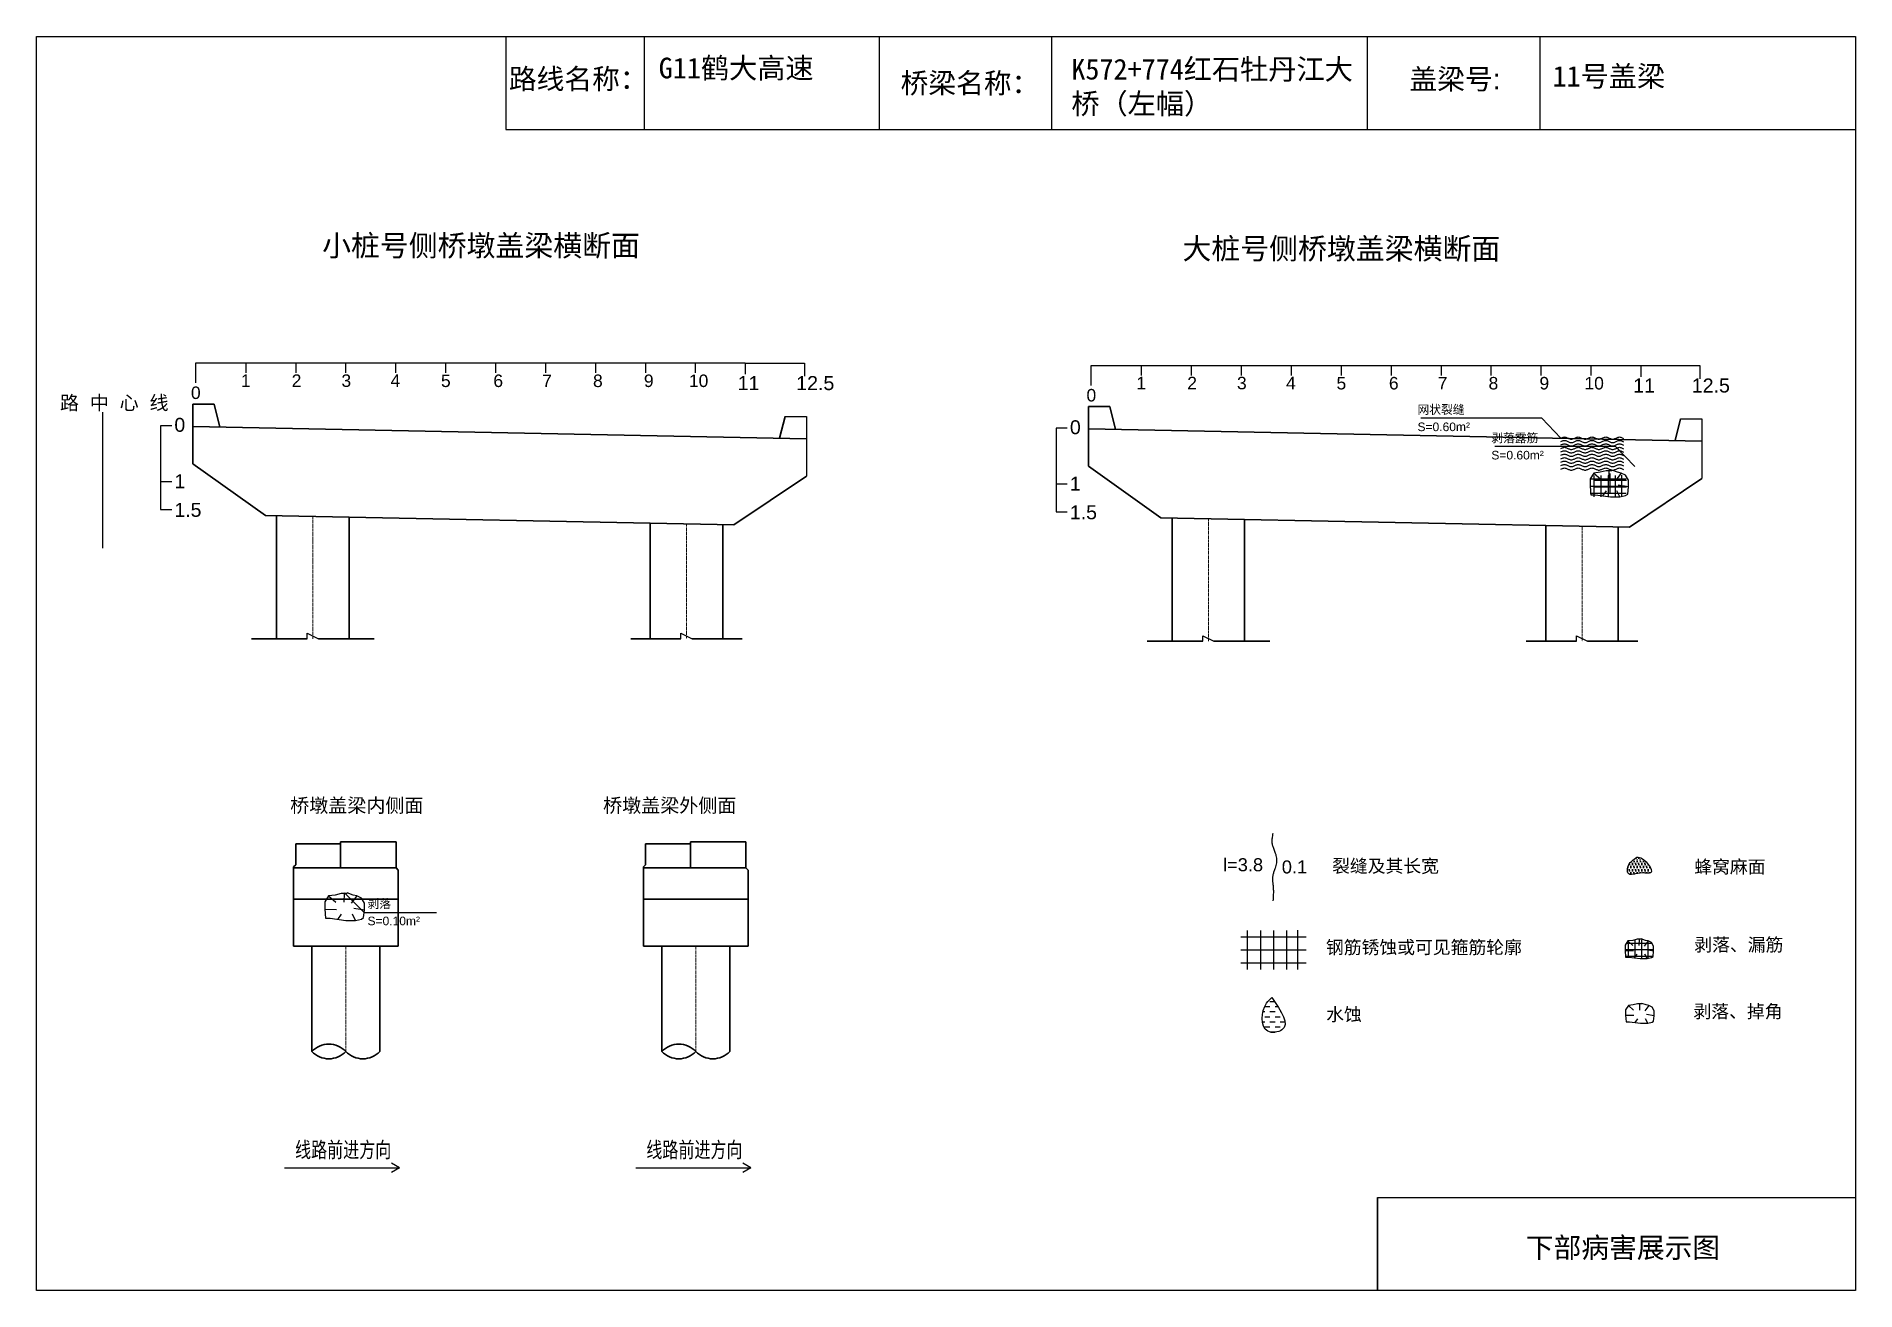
# Model space of a CAD drawing. Header units: millimetres. Extents: x 0 to 529, y -5115 to 459.
# Drawn here: x 0 to 528, y -4185 to -3821 of the extents above; entities that cross this region are included whole.
import ezdxf
from ezdxf.enums import TextEntityAlignment as Align

# ---------------------------------------------------------------- set-up
doc = ezdxf.new("R2010")
doc.units = ezdxf.units.MM
doc.linetypes.add('EBG_CENTER', pattern=[1.1, 0.8, -0.15, 0, -0.15])
doc.layers.add('Center', color=3, linetype='EBG_CENTER', lineweight=18)
doc.layers.add('中粗实线', color=4, linetype='Continuous', lineweight=35)
for name, color, linetype in [('加固措施', 7, 'Continuous'), ('图层1', 7, 'Continuous'), ('文字', 1, 'Continuous'), ('病害', 5, 'Continuous')]:
    doc.layers.add(name, color=color, linetype=linetype)
doc.styles.add('HAN', font='', dxfattribs={"width": 0.75})
doc.styles.get("Standard").update_dxf_attribs({"font": 'arial.ttf'})
doc.styles.get('HAN').set_extended_font_data('SimSun')

msp = doc.modelspace()

# ---------------------------------------------------------------- texts
for s, height, p in [('1', 3.63, (59.38, -3922.55)), ('2', 3.63, (74.14, -3922.55)), ('3', 3.63, (88.58, -3922.55)), ('4', 3.63, (102.82, -3922.55)), ('5', 3.63, (117.48, -3922.59)), ('6', 3.63, (132.7, -3922.59)), ('7', 3.63, (146.89, -3922.59)), ('8', 3.63, (161.64, -3922.59)), ('9', 3.63, (176.42, -3922.59)), ('10', 3.627, (189.49, -3922.59)), ('11', 4.071, (203.64, -3923.48)), ('12.5', 4.071, (220.65, -3923.48)), ('1', 3.63, (319.44, -3923.25)), ('2', 3.63, (334.2, -3923.25)), ('3', 3.63, (348.64, -3923.25)), ('4', 3.63, (362.88, -3923.25)), ('5', 3.63, (377.54, -3923.29)), ('6', 3.63, (392.76, -3923.29)), ('7', 3.63, (406.94, -3923.29)), ('8', 3.63, (421.7, -3923.29)), ('9', 3.63, (436.48, -3923.29)), ('10', 3.627, (449.55, -3923.29)), ('路  中  心  线', 4.049, (6.85, -3929.19)), ('0', 3.63, (44.88, -3926.07)), ('0', 3.63, (304.94, -3926.78)), ('11', 4.071, (463.7, -3924.18)), ('12.5', 4.071, (480.71, -3924.18)), ('0', 4.05, (40.07, -3935.59)), ('0', 4.05, (300.13, -3936.29)), ('1', 4.05, (40.07, -3951.97)), ('1', 4.05, (300.13, -3952.67)), ('1.5', 4.049, (40.07, -3960.29)), ('1.5', 4.049, (300.13, -3960.99))]:
    msp.add_text(s, height=height).set_placement(p)
at = {"color": 7}
for s, p in [('网状裂缝', (401.07, -3930.4)), ('S=0.60m²', (401.07, -3935.4)), ('剥落露筋', (422.51, -3938.62)), ('S=0.60m²', (422.51, -3943.62)), ('剥落', (96.16, -4073.9)), ('S=0.10m²', (96.16, -4078.9))]:
    msp.add_text(s, height=2.5, dxfattribs=at).set_placement(p)
at = {"char_height": 6, "attachment_point": 1}
for s, insert, width in [('{\\fSimSun|b0|i0|c134|p2;G11鹤大高速}', (180.72, -3826.94), 63.9701), ('{\\fSimSun|b0|i0|c134|p2;K572+774红石牡丹江大桥（左幅）}', (300.54, -3827.28), 85.4006), ('{\\fSimSun|b0|i0|c134|p2;11号盖梁}', (440.26, -3829.34), 87.6885)]:
    msp.add_mtext(s, dxfattribs=dict(at, insert=insert, width=width))
at = {"layer": '图层1'}
for s, p in [('路线名称：', (137.2, -3836.04)), ('盖梁号:', (398.73, -3836.13)), ('桥梁名称：', (250.96, -3837.28)), ('下部病害展示图', (432.51, -4175.46))]:
    msp.add_text(s, height=5.909, dxfattribs=at).set_placement(p)
at = {"layer": '图层1', "attachment_point": 1}
for s, insert, char_height in [('l=3.8', (344.59, -4059.43), 3.792), ('0.1', (361.66, -4060.06), 3.792), ('裂缝及其长宽', (376.26, -4059.79), 3.792), ('蜂窝麻面', (481.44, -4060.02), 3.792), ('钢筋锈蚀或可见箍筋轮廓', (374.48, -4083.39), 3.7921), ('剥落、漏筋', (481.44, -4082.64), 3.792), ('水蚀', (374.55, -4102.88), 3.792), ('剥落、掉角', (481.21, -4102.01), 3.792)]:
    msp.add_mtext(s, dxfattribs=dict(at, insert=insert, char_height=char_height))
at = {"layer": '文字', "color": 0}
for s, height, p in [('小桩号侧桥墩盖梁横断面', 6.1502, (82.97, -3884.59)), ('大桩号侧桥墩盖梁横断面', 6.1502, (332.81, -3885.47)), ('桥墩盖梁内侧面', 4.054, (73.7, -4046.12)), ('桥墩盖梁外侧面', 4.054, (164.57, -4046.12))]:
    msp.add_text(s, height=height, dxfattribs=at).set_placement(p)

# ---------------------------------------------------------------- blocks, each defined once
blk = doc.blocks.new('88888')
for p, q in [((1245.415, -3599.279), (1245.261, -3599.19)), ((1243.215, -3599.279), (1245.415, -3599.279)), ((1245.415, -3599.279), (1245.261, -3599.367))]:
    blk.add_line(p, q)
at = {"layer": '文字', "color": 0, "style": 'HAN', "width": 0.75}
blk.add_text('线路前进方向', height=0.3, dxfattribs=at).set_placement((1244.335, -3599.082), align=Align.CENTER)
blk = doc.blocks.new('adfsd')
at = {"lineweight": -2, "ltscale": 0.5}
for p, q in [((1140.897, -3083.694), (1140.936, -3083.729)), ((1140.983, -3083.682), (1140.981, -3083.729)), ((1141.053, -3083.694), (1141.022, -3083.735)), ((1140.876, -3083.768), (1140.94, -3083.769)), ((1140.948, -3083.824), (1140.969, -3083.796)), ((1141.045, -3083.83), (1141.028, -3083.796)), ((1141.094, -3083.772), (1141.036, -3083.763))]:
    blk.add_line(p, q, dxfattribs=at)
blk.add_lwpolyline([(1141, -3083.682), (1140.967, -3083.682), (1140.934, -3083.69), (1140.897, -3083.694), (1140.876, -3083.727), (1140.876, -3083.768), (1140.88, -3083.818), (1140.905, -3083.818), (1140.991, -3083.83), (1141.045, -3083.83), (1141.078, -3083.822), (1141.09, -3083.814), (1141.094, -3083.772), (1141.094, -3083.735), (1141.078, -3083.707), (1141.053, -3083.694), (1141.033, -3083.69), (1141, -3083.678)], dxfattribs=at)

# ---------------------------------------------------------------- hatches: boundary and pattern name
at = {"layer": '加固措施', "lineweight": -2}
h = msp.add_hatch(dxfattribs=at)
h.set_pattern_fill('DOTS', scale=0.758413)
h.set_pattern_definition([(0, (-3123.6565, -172.2986), (0.45655767, 0.91311534), [0, -0.91311534])])
edge = h.paths.add_edge_path()
edge.add_spline(control_points=[(464.79, -4059.11), (463.66, -4059.88), (462.06, -4060.98), (461.88, -4065.06), (465.67, -4063.19), (470.82, -4064.65), (466.98, -4059.01), (464.92, -4059.1), (464.79, -4059.11)], knot_values=[0, 0, 0, 0, 5.205471, 7.397577, 12.944796, 16.169923, 23.88441, 24.400432, 24.400432, 24.400432, 24.400432], degree=3, periodic=0)
h = msp.add_hatch(dxfattribs=at)
h.set_pattern_fill('DASH', color=256, scale=0.682572)
h.set_pattern_definition([(0, (-2570.7012, -130.7287), (1.47924685, 1.47924685), [1.47924685, -1.47924685])])
edge = h.paths.add_edge_path()
edge.add_spline(control_points=[(358.78, -4099.9), (358.24, -4100.38), (355.71, -4102.62), (355.03, -4110.77), (365.19, -4109.33), (361.44, -4103.8), (358.78, -4099.9)], knot_values=[0, 0, 0, 0, 3.237042, 15.187225, 21.182779, 35.601669, 35.601669, 35.601669, 35.601669], degree=3, periodic=0)
at = {"layer": '病害', "lineweight": -2}
h = msp.add_hatch(dxfattribs=at)
h.set_pattern_fill('DOTS', color=4, scale=0.758413, style=0)
h.set_pattern_definition([(0, (-5510.1385, -512.4721), (0.45655767, 0.91311534), [0, -0.91311534])])
edge = h.paths.add_edge_path()
edge.add_spline(control_points=[(464.79, -4059.11), (463.66, -4059.88), (462.06, -4060.98), (461.88, -4065.06), (465.67, -4063.19), (470.82, -4064.65), (466.98, -4059.01), (464.92, -4059.1), (464.79, -4059.11)], knot_values=[0, 0, 0, 0, 1.041094, 1.479515, 2.588959, 3.233985, 4.776882, 4.880086, 4.880086, 4.880086, 4.880086], degree=3, periodic=0)

# ---------------------------------------------------------------- linework, layer by layer
at = {"color": 0}
for p, q in [((0, -3820.76), (528.29, -3820.76)), ((0, -4185), (0, -3820.76)), ((136.28, -3820.76), (136.28, -3847.84)), ((244.69, -3820.76), (244.69, -3847.84)), ((386.49, -3820.76), (386.49, -3847.84)), ((436.57, -3820.82), (436.57, -3847.9)), ((528.29, -3820.76), (528.29, -4185)), ((136.28, -3847.84), (528.29, -3847.84)), ((46.28, -3921.4), (46.28, -3915.6)), ((46.28, -3915.6), (60.79, -3915.6)), ((60.79, -3915.6), (60.79, -3918.5)), ((60.79, -3915.6), (75.3, -3915.6)), ((75.3, -3915.6), (89.8, -3915.6)), ((75.3, -3915.6), (75.3, -3918.5)), ((89.8, -3915.6), (104.31, -3915.6)), ((89.8, -3915.6), (89.8, -3918.5)), ((104.31, -3915.6), (118.82, -3915.6)), ((104.31, -3915.6), (104.31, -3918.5)), ((118.82, -3915.6), (133.32, -3915.6)), ((118.82, -3915.6), (118.82, -3918.5)), ((133.32, -3915.6), (147.83, -3915.6)), ((133.32, -3915.6), (133.32, -3918.5)), ((147.83, -3915.6), (162.34, -3915.6)), ((147.83, -3915.6), (147.83, -3918.5)), ((162.34, -3915.6), (176.84, -3915.6)), ((162.34, -3915.6), (162.34, -3918.5)), ((162.34, -3915.6), (173.94, -3915.6)), ((176.84, -3915.6), (191.35, -3915.6)), ((176.84, -3915.6), (176.84, -3918.5)), ((176.84, -3915.6), (179.74, -3915.6)), ((191.35, -3915.6), (205.85, -3915.6)), ((191.35, -3915.6), (191.35, -3918.5)), ((205.87, -3915.64), (205.87, -3918.89)), ((306.34, -3922.11), (306.34, -3916.3)), ((306.34, -3916.3), (320.85, -3916.3)), ((320.85, -3916.3), (320.85, -3919.2)), ((320.85, -3916.3), (335.36, -3916.3)), ((335.36, -3916.3), (349.86, -3916.3)), ((335.36, -3916.3), (335.36, -3919.2)), ((349.86, -3916.3), (364.37, -3916.3)), ((349.86, -3916.3), (349.86, -3919.2)), ((364.37, -3916.3), (378.88, -3916.3)), ((364.37, -3916.3), (364.37, -3919.2)), ((378.88, -3916.3), (393.38, -3916.3)), ((378.88, -3916.3), (378.88, -3919.2)), ((393.38, -3916.3), (407.89, -3916.3)), ((393.38, -3916.3), (393.38, -3919.2)), ((407.89, -3916.3), (422.39, -3916.3)), ((407.89, -3916.3), (407.89, -3919.2)), ((422.39, -3916.3), (436.9, -3916.3)), ((422.39, -3916.3), (422.39, -3919.2)), ((422.39, -3916.3), (434, -3916.3)), ((436.9, -3916.3), (451.41, -3916.3)), ((436.9, -3916.3), (436.9, -3919.2)), ((436.9, -3916.3), (439.8, -3916.3)), ((451.41, -3916.3), (465.91, -3916.3)), ((451.41, -3916.3), (451.41, -3919.2)), ((465.93, -3916.34), (465.93, -3919.59)), ((39.3, -3933.85), (36.06, -3933.85)), ((36.06, -3933.85), (36.06, -3958.15)), ((299.36, -3934.55), (296.12, -3934.55)), ((296.12, -3934.55), (296.12, -3958.85)), ((36.06, -3950.05), (39.3, -3950.05)), ((296.12, -3950.75), (299.36, -3950.75)), ((36.06, -3958.15), (39.3, -3958.15)), ((296.12, -3958.85), (299.36, -3958.85)), ((78.66, -3995.72), (78.66, -3994.1)), ((187.17, -3995.72), (187.17, -3994.1)), ((338.72, -3996.43), (338.72, -3994.81)), ((447.23, -3996.43), (447.23, -3994.81)), ((389.48, -4185), (389.48, -4157.92)), ((389.48, -4157.92), (528.29, -4157.92)), ((528.29, -4185), (0, -4185))]:
    msp.add_line(p, q, dxfattribs=at)
for p, q in [((205.87, -3915.64), (223.01, -3915.64)), ((223.01, -3915.64), (223.01, -3919.46)), ((465.93, -3916.34), (483.07, -3916.34)), ((483.07, -3916.34), (483.07, -3920.17)), ((217.41, -3931.13), (223.61, -3931.13)), ((223.61, -3931.13), (223.61, -3937.6)), ((477.47, -3931.83), (483.67, -3931.83)), ((483.67, -3931.83), (483.67, -3938.31)), ((223.61, -3937.6), (223.61, -3948.45)), ((483.67, -3938.31), (483.67, -3949.16)), ((78.66, -3994.1), (81.9, -3995.72)), ((187.17, -3994.1), (190.41, -3995.72)), ((338.72, -3994.81), (341.96, -3996.43)), ((447.23, -3994.81), (450.47, -3996.43))]:
    msp.add_line(p, q)
at = {"color": 1}
for p, q in [((19.16, -3929.85), (19.16, -3969.35)), ((451.2, -3949.28), (461.64, -3949.28)), ((451.2, -3949.28), (461.64, -3949.28)), ((451.2, -3951.37), (461.64, -3951.37)), ((451.2, -3951.37), (461.64, -3951.37)), ((452.2, -3949.65), (461.8, -3949.65)), ((452.2, -3951.58), (461.8, -3951.58)), ((452.24, -3948.24), (452.24, -3954.5)), ((452.24, -3948.24), (452.24, -3954.5)), ((454.33, -3948.24), (454.33, -3954.5)), ((454.33, -3948.24), (454.33, -3954.5)), ((456.42, -3948.24), (456.42, -3954.5)), ((456.42, -3948.24), (456.42, -3954.5)), ((457, -3953.5), (457, -3947.73)), ((458.51, -3948.24), (458.51, -3954.5)), ((458.51, -3948.24), (458.51, -3954.5)), ((460.29, -3948.22), (460.29, -3954.49)), ((460.29, -3948.22), (460.29, -3954.49)), ((451.2, -3953.46), (461.64, -3953.46)), ((451.2, -3953.46), (461.64, -3953.46)), ((349.74, -4082.26), (368.7, -4082.26)), ((351.64, -4080.37), (351.64, -4091.74)), ((355.43, -4080.37), (355.43, -4091.74)), ((359.22, -4080.37), (359.22, -4091.74)), ((363.01, -4080.37), (363.01, -4091.74)), ((366.26, -4080.34), (366.26, -4091.72)), ((462.28, -4083.43), (462.28, -4088.12)), ((464.18, -4083.13), (464.18, -4088.37)), ((466.07, -4083.13), (466.07, -4088.59)), ((467.97, -4083.43), (467.97, -4088.54)), ((349.74, -4086.06), (368.7, -4086.06)), ((461.36, -4085.97), (469.63, -4085.97)), ((461.5, -4087.87), (469.48, -4087.87)), ((461.75, -4084.08), (469.1, -4084.08)), ((349.74, -4089.85), (368.7, -4089.85))]:
    msp.add_line(p, q, dxfattribs=at)
at = {"color": 7}
for p, q in [((451.2, -3951.35), (454.48, -3951.4)), ((452.25, -3947.57), (454.28, -3949.33)), ((456.67, -3946.94), (456.56, -3949.33)), ((460.25, -3947.57), (458.64, -3949.64)), ((462.35, -3951.56), (459.37, -3951.09)), ((454.88, -3954.19), (455.94, -3952.75)), ((459.82, -3954.5), (458.95, -3952.75)), ((84.83, -4070.36), (86.92, -4072.17)), ((89.39, -4069.71), (89.28, -4072.17)), ((93.08, -4070.36), (91.43, -4072.49)), ((83.75, -4074.26), (87.14, -4074.31)), ((87.55, -4077.19), (88.64, -4075.71)), ((92.65, -4077.51), (91.75, -4075.71)), ((95.25, -4074.48), (92.18, -4073.99))]:
    msp.add_line(p, q, dxfattribs=at)
at = {"color": 0}
msp.add_lwpolyline([(0, -3820.76), (528.29, -3820.76), (528.29, -4185), (0, -4185)], dxfattribs=at)
at = {"color": 7}
for points in [[(442.73, -3937.4), (437.17, -3931.65), (402.07, -3931.65)], [(464.16, -3945.63), (458.61, -3939.87), (423.51, -3939.87)], [(442.73, -3937.4), (442.93, -3937.31), (443.13, -3937.23), (443.33, -3937.16), (443.53, -3937.12), (443.73, -3937.1), (443.93, -3937.12), (444.13, -3937.16), (444.33, -3937.23), (444.53, -3937.31), (444.73, -3937.4), (444.93, -3937.5), (445.13, -3937.58), (445.33, -3937.65), (445.53, -3937.69), (445.73, -3937.7), (445.93, -3937.69), (446.13, -3937.65), (446.33, -3937.58), (446.53, -3937.5), (446.73, -3937.4), (446.93, -3937.31), (447.13, -3937.23), (447.33, -3937.16), (447.53, -3937.12), (447.73, -3937.1), (447.93, -3937.12), (448.13, -3937.16), (448.33, -3937.23), (448.53, -3937.31), (448.73, -3937.4), (448.93, -3937.5), (449.13, -3937.58), (449.33, -3937.65), (449.53, -3937.69), (449.73, -3937.7), (449.93, -3937.69), (450.13, -3937.65), (450.33, -3937.58), (450.53, -3937.5), (450.73, -3937.4), (450.93, -3937.31), (451.13, -3937.23), (451.33, -3937.16), (451.53, -3937.12), (451.73, -3937.1), (451.93, -3937.12), (452.13, -3937.16), (452.33, -3937.23), (452.53, -3937.31), (452.73, -3937.4), (452.93, -3937.5), (453.13, -3937.58), (453.33, -3937.65), (453.53, -3937.69), (453.73, -3937.7), (453.93, -3937.69), (454.13, -3937.65), (454.33, -3937.58), (454.53, -3937.5), (454.73, -3937.4), (454.93, -3937.31), (455.13, -3937.23), (455.33, -3937.16), (455.53, -3937.12), (455.73, -3937.1), (455.93, -3937.12), (456.13, -3937.16), (456.33, -3937.23), (456.53, -3937.31), (456.73, -3937.4), (456.93, -3937.5), (457.13, -3937.58), (457.33, -3937.65), (457.53, -3937.69), (457.73, -3937.7), (457.93, -3937.69), (458.13, -3937.65), (458.33, -3937.58), (458.53, -3937.5), (458.73, -3937.4), (458.93, -3937.31), (459.13, -3937.23), (459.33, -3937.16), (459.53, -3937.12), (459.73, -3937.1), (459.93, -3937.12), (460.13, -3937.16), (460.33, -3937.23), (460.53, -3937.31), (460.73, -3937.4), (460.93, -3937.5)], [(442.73, -3938.4), (442.93, -3938.31), (443.13, -3938.23), (443.33, -3938.16), (443.53, -3938.12), (443.73, -3938.1), (443.93, -3938.12), (444.13, -3938.16), (444.33, -3938.23), (444.53, -3938.31), (444.73, -3938.4), (444.93, -3938.5), (445.13, -3938.58), (445.33, -3938.65), (445.53, -3938.69), (445.73, -3938.7), (445.93, -3938.69), (446.13, -3938.65), (446.33, -3938.58), (446.53, -3938.5), (446.73, -3938.4), (446.93, -3938.31), (447.13, -3938.23), (447.33, -3938.16), (447.53, -3938.12), (447.73, -3938.1), (447.93, -3938.12), (448.13, -3938.16), (448.33, -3938.23), (448.53, -3938.31), (448.73, -3938.4), (448.93, -3938.5), (449.13, -3938.58), (449.33, -3938.65), (449.53, -3938.69), (449.73, -3938.7), (449.93, -3938.69), (450.13, -3938.65), (450.33, -3938.58), (450.53, -3938.5), (450.73, -3938.4), (450.93, -3938.31), (451.13, -3938.23), (451.33, -3938.16), (451.53, -3938.12), (451.73, -3938.1), (451.93, -3938.12), (452.13, -3938.16), (452.33, -3938.23), (452.53, -3938.31), (452.73, -3938.4), (452.93, -3938.5), (453.13, -3938.58), (453.33, -3938.65), (453.53, -3938.69), (453.73, -3938.7), (453.93, -3938.69), (454.13, -3938.65), (454.33, -3938.58), (454.53, -3938.5), (454.73, -3938.4), (454.93, -3938.31), (455.13, -3938.23), (455.33, -3938.16), (455.53, -3938.12), (455.73, -3938.1), (455.93, -3938.12), (456.13, -3938.16), (456.33, -3938.23), (456.53, -3938.31), (456.73, -3938.4), (456.93, -3938.5), (457.13, -3938.58), (457.33, -3938.65), (457.53, -3938.69), (457.73, -3938.7), (457.93, -3938.69), (458.13, -3938.65), (458.33, -3938.58), (458.53, -3938.5), (458.73, -3938.4), (458.93, -3938.31), (459.13, -3938.23), (459.33, -3938.16), (459.53, -3938.12), (459.73, -3938.1), (459.93, -3938.12), (460.13, -3938.16), (460.33, -3938.23), (460.53, -3938.31), (460.73, -3938.4), (460.93, -3938.5)], [(442.73, -3939.4), (442.93, -3939.31), (443.13, -3939.23), (443.33, -3939.16), (443.53, -3939.12), (443.73, -3939.1), (443.93, -3939.12), (444.13, -3939.16), (444.33, -3939.23), (444.53, -3939.31), (444.73, -3939.4), (444.93, -3939.5), (445.13, -3939.58), (445.33, -3939.65), (445.53, -3939.69), (445.73, -3939.7), (445.93, -3939.69), (446.13, -3939.65), (446.33, -3939.58), (446.53, -3939.5), (446.73, -3939.4), (446.93, -3939.31), (447.13, -3939.23), (447.33, -3939.16), (447.53, -3939.12), (447.73, -3939.1), (447.93, -3939.12), (448.13, -3939.16), (448.33, -3939.23), (448.53, -3939.31), (448.73, -3939.4), (448.93, -3939.5), (449.13, -3939.58), (449.33, -3939.65), (449.53, -3939.69), (449.73, -3939.7), (449.93, -3939.69), (450.13, -3939.65), (450.33, -3939.58), (450.53, -3939.5), (450.73, -3939.4), (450.93, -3939.31), (451.13, -3939.23), (451.33, -3939.16), (451.53, -3939.12), (451.73, -3939.1), (451.93, -3939.12), (452.13, -3939.16), (452.33, -3939.23), (452.53, -3939.31), (452.73, -3939.4), (452.93, -3939.5), (453.13, -3939.58), (453.33, -3939.65), (453.53, -3939.69), (453.73, -3939.7), (453.93, -3939.69), (454.13, -3939.65), (454.33, -3939.58), (454.53, -3939.5), (454.73, -3939.4), (454.93, -3939.31), (455.13, -3939.23), (455.33, -3939.16), (455.53, -3939.12), (455.73, -3939.1), (455.93, -3939.12), (456.13, -3939.16), (456.33, -3939.23), (456.53, -3939.31), (456.73, -3939.4), (456.93, -3939.5), (457.13, -3939.58), (457.33, -3939.65), (457.53, -3939.69), (457.73, -3939.7), (457.93, -3939.69), (458.13, -3939.65), (458.33, -3939.58), (458.53, -3939.5), (458.73, -3939.4), (458.93, -3939.31), (459.13, -3939.23), (459.33, -3939.16), (459.53, -3939.12), (459.73, -3939.1), (459.93, -3939.12), (460.13, -3939.16), (460.33, -3939.23), (460.53, -3939.31), (460.73, -3939.4), (460.93, -3939.5)], [(442.73, -3940.4), (442.93, -3940.31), (443.13, -3940.23), (443.33, -3940.16), (443.53, -3940.12), (443.73, -3940.1), (443.93, -3940.12), (444.13, -3940.16), (444.33, -3940.23), (444.53, -3940.31), (444.73, -3940.4), (444.93, -3940.5), (445.13, -3940.58), (445.33, -3940.65), (445.53, -3940.69), (445.73, -3940.7), (445.93, -3940.69), (446.13, -3940.65), (446.33, -3940.58), (446.53, -3940.5), (446.73, -3940.4), (446.93, -3940.31), (447.13, -3940.23), (447.33, -3940.16), (447.53, -3940.12), (447.73, -3940.1), (447.93, -3940.12), (448.13, -3940.16), (448.33, -3940.23), (448.53, -3940.31), (448.73, -3940.4), (448.93, -3940.5), (449.13, -3940.58), (449.33, -3940.65), (449.53, -3940.69), (449.73, -3940.7), (449.93, -3940.69), (450.13, -3940.65), (450.33, -3940.58), (450.53, -3940.5), (450.73, -3940.4), (450.93, -3940.31), (451.13, -3940.23), (451.33, -3940.16), (451.53, -3940.12), (451.73, -3940.1), (451.93, -3940.12), (452.13, -3940.16), (452.33, -3940.23), (452.53, -3940.31), (452.73, -3940.4), (452.93, -3940.5), (453.13, -3940.58), (453.33, -3940.65), (453.53, -3940.69), (453.73, -3940.7), (453.93, -3940.69), (454.13, -3940.65), (454.33, -3940.58), (454.53, -3940.5), (454.73, -3940.4), (454.93, -3940.31), (455.13, -3940.23), (455.33, -3940.16), (455.53, -3940.12), (455.73, -3940.1), (455.93, -3940.12), (456.13, -3940.16), (456.33, -3940.23), (456.53, -3940.31), (456.73, -3940.4), (456.93, -3940.5), (457.13, -3940.58), (457.33, -3940.65), (457.53, -3940.69), (457.73, -3940.7), (457.93, -3940.69), (458.13, -3940.65), (458.33, -3940.58), (458.53, -3940.5), (458.73, -3940.4), (458.93, -3940.31), (459.13, -3940.23), (459.33, -3940.16), (459.53, -3940.12), (459.73, -3940.1), (459.93, -3940.12), (460.13, -3940.16), (460.33, -3940.23), (460.53, -3940.31), (460.73, -3940.4), (460.93, -3940.5)], [(442.73, -3941.4), (442.93, -3941.31), (443.13, -3941.23), (443.33, -3941.16), (443.53, -3941.12), (443.73, -3941.1), (443.93, -3941.12), (444.13, -3941.16), (444.33, -3941.23), (444.53, -3941.31), (444.73, -3941.4), (444.93, -3941.5), (445.13, -3941.58), (445.33, -3941.65), (445.53, -3941.69), (445.73, -3941.7), (445.93, -3941.69), (446.13, -3941.65), (446.33, -3941.58), (446.53, -3941.5), (446.73, -3941.4), (446.93, -3941.31), (447.13, -3941.23), (447.33, -3941.16), (447.53, -3941.12), (447.73, -3941.1), (447.93, -3941.12), (448.13, -3941.16), (448.33, -3941.23), (448.53, -3941.31), (448.73, -3941.4), (448.93, -3941.5), (449.13, -3941.58), (449.33, -3941.65), (449.53, -3941.69), (449.73, -3941.7), (449.93, -3941.69), (450.13, -3941.65), (450.33, -3941.58), (450.53, -3941.5), (450.73, -3941.4), (450.93, -3941.31), (451.13, -3941.23), (451.33, -3941.16), (451.53, -3941.12), (451.73, -3941.1), (451.93, -3941.12), (452.13, -3941.16), (452.33, -3941.23), (452.53, -3941.31), (452.73, -3941.4), (452.93, -3941.5), (453.13, -3941.58), (453.33, -3941.65), (453.53, -3941.69), (453.73, -3941.7), (453.93, -3941.69), (454.13, -3941.65), (454.33, -3941.58), (454.53, -3941.5), (454.73, -3941.4), (454.93, -3941.31), (455.13, -3941.23), (455.33, -3941.16), (455.53, -3941.12), (455.73, -3941.1), (455.93, -3941.12), (456.13, -3941.16), (456.33, -3941.23), (456.53, -3941.31), (456.73, -3941.4), (456.93, -3941.5), (457.13, -3941.58), (457.33, -3941.65), (457.53, -3941.69), (457.73, -3941.7), (457.93, -3941.69), (458.13, -3941.65), (458.33, -3941.58), (458.53, -3941.5), (458.73, -3941.4), (458.93, -3941.31), (459.13, -3941.23), (459.33, -3941.16), (459.53, -3941.12), (459.73, -3941.1), (459.93, -3941.12), (460.13, -3941.16), (460.33, -3941.23), (460.53, -3941.31), (460.73, -3941.4), (460.93, -3941.5)], [(442.73, -3942.4), (442.93, -3942.31), (443.13, -3942.23), (443.33, -3942.16), (443.53, -3942.12), (443.73, -3942.1), (443.93, -3942.12), (444.13, -3942.16), (444.33, -3942.23), (444.53, -3942.31), (444.73, -3942.4), (444.93, -3942.5), (445.13, -3942.58), (445.33, -3942.65), (445.53, -3942.69), (445.73, -3942.7), (445.93, -3942.69), (446.13, -3942.65), (446.33, -3942.58), (446.53, -3942.5), (446.73, -3942.4), (446.93, -3942.31), (447.13, -3942.23), (447.33, -3942.16), (447.53, -3942.12), (447.73, -3942.1), (447.93, -3942.12), (448.13, -3942.16), (448.33, -3942.23), (448.53, -3942.31), (448.73, -3942.4), (448.93, -3942.5), (449.13, -3942.58), (449.33, -3942.65), (449.53, -3942.69), (449.73, -3942.7), (449.93, -3942.69), (450.13, -3942.65), (450.33, -3942.58), (450.53, -3942.5), (450.73, -3942.4), (450.93, -3942.31), (451.13, -3942.23), (451.33, -3942.16), (451.53, -3942.12), (451.73, -3942.1), (451.93, -3942.12), (452.13, -3942.16), (452.33, -3942.23), (452.53, -3942.31), (452.73, -3942.4), (452.93, -3942.5), (453.13, -3942.58), (453.33, -3942.65), (453.53, -3942.69), (453.73, -3942.7), (453.93, -3942.69), (454.13, -3942.65), (454.33, -3942.58), (454.53, -3942.5), (454.73, -3942.4), (454.93, -3942.31), (455.13, -3942.23), (455.33, -3942.16), (455.53, -3942.12), (455.73, -3942.1), (455.93, -3942.12), (456.13, -3942.16), (456.33, -3942.23), (456.53, -3942.31), (456.73, -3942.4), (456.93, -3942.5), (457.13, -3942.58), (457.33, -3942.65), (457.53, -3942.69), (457.73, -3942.7), (457.93, -3942.69), (458.13, -3942.65), (458.33, -3942.58), (458.53, -3942.5), (458.73, -3942.4), (458.93, -3942.31), (459.13, -3942.23), (459.33, -3942.16), (459.53, -3942.12), (459.73, -3942.1), (459.93, -3942.12), (460.13, -3942.16), (460.33, -3942.23), (460.53, -3942.31), (460.73, -3942.4), (460.93, -3942.5)], [(442.73, -3943.4), (442.93, -3943.31), (443.13, -3943.23), (443.33, -3943.16), (443.53, -3943.12), (443.73, -3943.1), (443.93, -3943.12), (444.13, -3943.16), (444.33, -3943.23), (444.53, -3943.31), (444.73, -3943.4), (444.93, -3943.5), (445.13, -3943.58), (445.33, -3943.65), (445.53, -3943.69), (445.73, -3943.7), (445.93, -3943.69), (446.13, -3943.65), (446.33, -3943.58), (446.53, -3943.5), (446.73, -3943.4), (446.93, -3943.31), (447.13, -3943.23), (447.33, -3943.16), (447.53, -3943.12), (447.73, -3943.1), (447.93, -3943.12), (448.13, -3943.16), (448.33, -3943.23), (448.53, -3943.31), (448.73, -3943.4), (448.93, -3943.5), (449.13, -3943.58), (449.33, -3943.65), (449.53, -3943.69), (449.73, -3943.7), (449.93, -3943.69), (450.13, -3943.65), (450.33, -3943.58), (450.53, -3943.5), (450.73, -3943.4), (450.93, -3943.31), (451.13, -3943.23), (451.33, -3943.16), (451.53, -3943.12), (451.73, -3943.1), (451.93, -3943.12), (452.13, -3943.16), (452.33, -3943.23), (452.53, -3943.31), (452.73, -3943.4), (452.93, -3943.5), (453.13, -3943.58), (453.33, -3943.65), (453.53, -3943.69), (453.73, -3943.7), (453.93, -3943.69), (454.13, -3943.65), (454.33, -3943.58), (454.53, -3943.5), (454.73, -3943.4), (454.93, -3943.31), (455.13, -3943.23), (455.33, -3943.16), (455.53, -3943.12), (455.73, -3943.1), (455.93, -3943.12), (456.13, -3943.16), (456.33, -3943.23), (456.53, -3943.31), (456.73, -3943.4), (456.93, -3943.5), (457.13, -3943.58), (457.33, -3943.65), (457.53, -3943.69), (457.73, -3943.7), (457.93, -3943.69), (458.13, -3943.65), (458.33, -3943.58), (458.53, -3943.5), (458.73, -3943.4), (458.93, -3943.31), (459.13, -3943.23), (459.33, -3943.16), (459.53, -3943.12), (459.73, -3943.1), (459.93, -3943.12), (460.13, -3943.16), (460.33, -3943.23), (460.53, -3943.31), (460.73, -3943.4), (460.93, -3943.5)], [(442.73, -3944.4), (442.93, -3944.31), (443.13, -3944.23), (443.33, -3944.16), (443.53, -3944.12), (443.73, -3944.1), (443.93, -3944.12), (444.13, -3944.16), (444.33, -3944.23), (444.53, -3944.31), (444.73, -3944.4), (444.93, -3944.5), (445.13, -3944.58), (445.33, -3944.65), (445.53, -3944.69), (445.73, -3944.7), (445.93, -3944.69), (446.13, -3944.65), (446.33, -3944.58), (446.53, -3944.5), (446.73, -3944.4), (446.93, -3944.31), (447.13, -3944.23), (447.33, -3944.16), (447.53, -3944.12), (447.73, -3944.1), (447.93, -3944.12), (448.13, -3944.16), (448.33, -3944.23), (448.53, -3944.31), (448.73, -3944.4), (448.93, -3944.5), (449.13, -3944.58), (449.33, -3944.65), (449.53, -3944.69), (449.73, -3944.7), (449.93, -3944.69), (450.13, -3944.65), (450.33, -3944.58), (450.53, -3944.5), (450.73, -3944.4), (450.93, -3944.31), (451.13, -3944.23), (451.33, -3944.16), (451.53, -3944.12), (451.73, -3944.1), (451.93, -3944.12), (452.13, -3944.16), (452.33, -3944.23), (452.53, -3944.31), (452.73, -3944.4), (452.93, -3944.5), (453.13, -3944.58), (453.33, -3944.65), (453.53, -3944.69), (453.73, -3944.7), (453.93, -3944.69), (454.13, -3944.65), (454.33, -3944.58), (454.53, -3944.5), (454.73, -3944.4), (454.93, -3944.31), (455.13, -3944.23), (455.33, -3944.16), (455.53, -3944.12), (455.73, -3944.1), (455.93, -3944.12), (456.13, -3944.16), (456.33, -3944.23), (456.53, -3944.31), (456.73, -3944.4), (456.93, -3944.5), (457.13, -3944.58), (457.33, -3944.65), (457.53, -3944.69), (457.73, -3944.7), (457.93, -3944.69), (458.13, -3944.65), (458.33, -3944.58), (458.53, -3944.5), (458.73, -3944.4), (458.93, -3944.31), (459.13, -3944.23), (459.33, -3944.16), (459.53, -3944.12), (459.73, -3944.1), (459.93, -3944.12), (460.13, -3944.16), (460.33, -3944.23), (460.53, -3944.31), (460.73, -3944.4), (460.93, -3944.5)], [(442.73, -3945.4), (442.93, -3945.31), (443.13, -3945.23), (443.33, -3945.16), (443.53, -3945.12), (443.73, -3945.1), (443.93, -3945.12), (444.13, -3945.16), (444.33, -3945.23), (444.53, -3945.31), (444.73, -3945.4), (444.93, -3945.5), (445.13, -3945.58), (445.33, -3945.65), (445.53, -3945.69), (445.73, -3945.7), (445.93, -3945.69), (446.13, -3945.65), (446.33, -3945.58), (446.53, -3945.5), (446.73, -3945.4), (446.93, -3945.31), (447.13, -3945.23), (447.33, -3945.16), (447.53, -3945.12), (447.73, -3945.1), (447.93, -3945.12), (448.13, -3945.16), (448.33, -3945.23), (448.53, -3945.31), (448.73, -3945.4), (448.93, -3945.5), (449.13, -3945.58), (449.33, -3945.65), (449.53, -3945.69), (449.73, -3945.7), (449.93, -3945.69), (450.13, -3945.65), (450.33, -3945.58), (450.53, -3945.5), (450.73, -3945.4), (450.93, -3945.31), (451.13, -3945.23), (451.33, -3945.16), (451.53, -3945.12), (451.73, -3945.1), (451.93, -3945.12), (452.13, -3945.16), (452.33, -3945.23), (452.53, -3945.31), (452.73, -3945.4), (452.93, -3945.5), (453.13, -3945.58), (453.33, -3945.65), (453.53, -3945.69), (453.73, -3945.7), (453.93, -3945.69), (454.13, -3945.65), (454.33, -3945.58), (454.53, -3945.5), (454.73, -3945.4), (454.93, -3945.31), (455.13, -3945.23), (455.33, -3945.16), (455.53, -3945.12), (455.73, -3945.1), (455.93, -3945.12), (456.13, -3945.16), (456.33, -3945.23), (456.53, -3945.31), (456.73, -3945.4), (456.93, -3945.5), (457.13, -3945.58), (457.33, -3945.65), (457.53, -3945.69), (457.73, -3945.7), (457.93, -3945.69), (458.13, -3945.65), (458.33, -3945.58), (458.53, -3945.5), (458.73, -3945.4), (458.93, -3945.31), (459.13, -3945.23), (459.33, -3945.16), (459.53, -3945.12), (459.73, -3945.1), (459.93, -3945.12), (460.13, -3945.16), (460.33, -3945.23), (460.53, -3945.31), (460.73, -3945.4), (460.93, -3945.5)], [(442.73, -3946.4), (442.93, -3946.31), (443.13, -3946.23), (443.33, -3946.16), (443.53, -3946.12), (443.73, -3946.1), (443.93, -3946.12), (444.13, -3946.16), (444.33, -3946.23), (444.53, -3946.31), (444.73, -3946.4), (444.93, -3946.5), (445.13, -3946.58), (445.33, -3946.65), (445.53, -3946.69), (445.73, -3946.7), (445.93, -3946.69), (446.13, -3946.65), (446.33, -3946.58), (446.53, -3946.5), (446.73, -3946.4), (446.93, -3946.31), (447.13, -3946.23), (447.33, -3946.16), (447.53, -3946.12), (447.73, -3946.1), (447.93, -3946.12), (448.13, -3946.16), (448.33, -3946.23), (448.53, -3946.31), (448.73, -3946.4), (448.93, -3946.5), (449.13, -3946.58), (449.33, -3946.65), (449.53, -3946.69), (449.73, -3946.7), (449.93, -3946.69), (450.13, -3946.65), (450.33, -3946.58), (450.53, -3946.5), (450.73, -3946.4), (450.93, -3946.31), (451.13, -3946.23), (451.33, -3946.16), (451.53, -3946.12), (451.73, -3946.1), (451.93, -3946.12), (452.13, -3946.16), (452.33, -3946.23), (452.53, -3946.31), (452.73, -3946.4), (452.93, -3946.5), (453.13, -3946.58), (453.33, -3946.65), (453.53, -3946.69), (453.73, -3946.7), (453.93, -3946.69), (454.13, -3946.65), (454.33, -3946.58), (454.53, -3946.5), (454.73, -3946.4), (454.93, -3946.31), (455.13, -3946.23), (455.33, -3946.16), (455.53, -3946.12), (455.73, -3946.1), (455.93, -3946.12), (456.13, -3946.16), (456.33, -3946.23), (456.53, -3946.31), (456.73, -3946.4), (456.93, -3946.5), (457.13, -3946.58), (457.33, -3946.65), (457.53, -3946.69), (457.73, -3946.7), (457.93, -3946.69), (458.13, -3946.65), (458.33, -3946.58), (458.53, -3946.5), (458.73, -3946.4), (458.93, -3946.31), (459.13, -3946.23), (459.33, -3946.16), (459.53, -3946.12), (459.73, -3946.1), (459.93, -3946.12), (460.13, -3946.16), (460.33, -3946.23), (460.53, -3946.31), (460.73, -3946.4), (460.93, -3946.5)], [(457.51, -3946.94), (455.83, -3946.94), (454.15, -3947.36), (452.25, -3947.57), (451.2, -3949.25), (451.2, -3951.35), (451.41, -3953.87), (452.67, -3953.87), (457.09, -3954.5), (459.82, -3954.5), (461.51, -3954.08), (462.14, -3953.66), (462.35, -3951.56), (462.35, -3949.67), (461.51, -3948.2), (460.25, -3947.57), (459.19, -3947.36), (457.51, -3946.73)], [(90.26, -4069.71), (88.52, -4069.71), (86.79, -4070.14), (84.83, -4070.36), (83.75, -4072.09), (83.75, -4074.26), (83.97, -4076.86), (85.27, -4076.86), (89.83, -4077.51), (92.65, -4077.51), (94.38, -4077.08), (95.03, -4076.64), (95.25, -4074.48), (95.25, -4072.52), (94.38, -4071.01), (93.08, -4070.36), (92, -4070.14), (90.26, -4069.49)], [(89.5, -4069.49), (95.16, -4075.15), (116.16, -4075.15)]]:
    msp.add_lwpolyline(points, dxfattribs=at)
at = {"lineweight": -2}
msp.add_open_spline([(464.79, -4059.11), (463.66, -4059.88), (462.06, -4060.98), (461.88, -4065.06), (465.67, -4063.19), (470.82, -4064.65), (466.98, -4059.01), (464.92, -4059.1), (464.79, -4059.11)], degree=3, knots=[0, 0, 0, 0, 3.947899, 5.610421, 9.817506, 12.263485, 18.114255, 18.505612, 18.505612, 18.505612, 18.505612], dxfattribs=at)
at = {"layer": 'Center', "color": 1}
for p, q in [((80.28, -3960.16), (80.28, -3995.72)), ((340.34, -3960.87), (340.34, -3996.43)), ((188.79, -3962.33), (188.79, -3995.72)), ((448.85, -3963.04), (448.85, -3996.43)), ((89.87, -4084.99), (89.87, -4115.55)), ((191.5, -4084.99), (191.5, -4115.55))]:
    msp.add_line(p, q, dxfattribs=at)
at = {"layer": '中粗实线', "color": 0}
for p, q in [((45.46, -3934.04), (45.46, -3927.56)), ((45.46, -3927.56), (51.66, -3927.56)), ((51.66, -3927.56), (53.28, -3934.2)), ((305.52, -3934.74), (305.52, -3928.26)), ((305.52, -3928.26), (311.72, -3928.26)), ((311.72, -3928.26), (313.34, -3934.9)), ((45.46, -3934.04), (45.46, -3944.89)), ((223.61, -3937.6), (45.46, -3934.04)), ((217.41, -3931.13), (215.79, -3937.45)), ((305.52, -3934.74), (305.52, -3945.59)), ((483.67, -3938.31), (305.52, -3934.74)), ((477.47, -3931.83), (475.85, -3938.15)), ((45.46, -3944.89), (66.51, -3959.89)), ((305.52, -3945.59), (326.57, -3960.59)), ((202.55, -3962.61), (223.61, -3948.45)), ((462.61, -3963.31), (483.67, -3949.16)), ((202.55, -3962.61), (66.51, -3959.89)), ((69.75, -3959.95), (69.75, -3995.72)), ((90.81, -3960.37), (90.81, -3995.72)), ((178.26, -3962.12), (178.26, -3995.72)), ((462.61, -3963.31), (326.57, -3960.59)), ((329.81, -3960.65), (329.81, -3996.43)), ((350.87, -3961.08), (350.87, -3996.43)), ((199.32, -3962.54), (199.32, -3995.72)), ((438.32, -3962.82), (438.32, -3996.43)), ((459.38, -3963.25), (459.38, -3996.43)), ((78.66, -3995.72), (62.47, -3995.72)), ((98.1, -3995.72), (81.9, -3995.72)), ((187.17, -3995.72), (172.59, -3995.72)), ((204.98, -3995.72), (190.41, -3995.72)), ((338.72, -3996.43), (322.52, -3996.43)), ((358.15, -3996.43), (341.96, -3996.43)), ((447.23, -3996.43), (432.65, -3996.43)), ((465.04, -3996.43), (450.47, -3996.43)), ((75.31, -4055.26), (88.35, -4055.26)), ((75.31, -4055.26), (75.31, -4061.33)), ((88.35, -4054.66), (104.43, -4054.66)), ((88.35, -4054.66), (88.35, -4062.24)), ((104.43, -4054.66), (104.43, -4062.24)), ((176.93, -4055.26), (189.98, -4055.26)), ((176.93, -4055.26), (176.93, -4061.33)), ((189.98, -4054.66), (206.06, -4054.66)), ((189.98, -4054.66), (189.98, -4062.24)), ((206.06, -4054.66), (206.06, -4062.24)), ((75.31, -4061.33), (74.7, -4061.94)), ((74.7, -4084.99), (74.7, -4061.94)), ((74.7, -4062.24), (104.43, -4062.24)), ((104.43, -4062.24), (105.04, -4062.85)), ((176.93, -4061.33), (176.33, -4061.94)), ((176.33, -4084.99), (176.33, -4061.94)), ((176.33, -4062.24), (206.06, -4062.24)), ((206.06, -4062.24), (206.66, -4062.85)), ((105.04, -4084.99), (105.04, -4062.85)), ((206.66, -4084.99), (206.66, -4062.85)), ((74.7, -4071.34), (105.04, -4071.34)), ((176.33, -4071.34), (206.66, -4071.34)), ((74.7, -4084.99), (105.04, -4084.99)), ((80.01, -4084.99), (80.01, -4115.55)), ((99.73, -4084.99), (99.73, -4115.55)), ((176.33, -4084.99), (206.66, -4084.99)), ((181.64, -4084.99), (181.64, -4115.55)), ((201.36, -4084.99), (201.36, -4115.55))]:
    msp.add_line(p, q, dxfattribs=at)
for centre, start, end in [((84.94, -4120.22), 43.4434, 136.5566), ((186.57, -4120.22), 43.4434, 136.5566), ((84.94, -4110.89), 223.4434, 316.5566), ((94.8, -4110.89), 223.4434, 316.5566), ((186.57, -4110.89), 223.4434, 316.5566), ((196.43, -4110.89), 223.4434, 316.5566)]:
    msp.add_arc(centre, 6.79, start, end, dxfattribs=at)
at = {"layer": '加固措施', "lineweight": -2}
msp.add_open_spline([(358.78, -4099.9), (358.24, -4100.38), (355.71, -4102.62), (355.03, -4110.77), (365.19, -4109.33), (361.44, -4103.8), (358.78, -4099.9)], degree=3, knots=[0, 0, 0, 0, 2.209514, 10.366374, 14.458772, 24.300702, 24.300702, 24.300702, 24.300702], dxfattribs=at)
at = {"layer": '图层1', "lineweight": -2}
msp.add_open_spline([(359.05, -4052.23), (359.01, -4052.46), (358.97, -4052.7), (358.85, -4053.39), (358.8, -4053.83), (358.77, -4054.45), (358.77, -4054.65), (358.79, -4054.96), (358.81, -4055.08), (358.85, -4055.31), (358.87, -4055.42), (358.98, -4055.84), (359.1, -4056.16), (359.37, -4056.86), (359.52, -4057.25), (359.82, -4058.07), (359.96, -4058.52), (360.1, -4059.29), (360.13, -4059.59), (360.14, -4060.19), (360.12, -4060.48), (360.04, -4061.03), (359.99, -4061.29), (359.86, -4061.8), (359.79, -4062.04), (359.6, -4062.65), (359.48, -4063), (359.26, -4063.66), (359.17, -4063.97), (359.07, -4064.39), (359.04, -4064.52), (359, -4064.75), (358.99, -4064.86), (358.97, -4065.08), (358.97, -4065.19), (358.96, -4065.6), (358.97, -4065.92), (359.03, -4066.61), (359.07, -4066.97), (359.13, -4067.61), (359.16, -4067.88), (359.19, -4068.38), (359.2, -4068.61), (359.21, -4069.07), (359.21, -4069.29), (359.2, -4069.96), (359.18, -4070.4), (359.13, -4071.16), (359.1, -4071.48), (359.07, -4071.8)], degree=3, knots=[0, 0, 0, 0, 0.93103, 0.93103, 2.904338, 2.904338, 3.933552, 3.933552, 4.598026, 4.598026, 5.2625, 5.2625, 6.799065, 6.799065, 8.335629, 8.335629, 9.872194, 9.872194, 10.744529, 10.744529, 11.616864, 11.616864, 12.4892, 12.4892, 13.361535, 13.361535, 14.755665, 14.755665, 16.149795, 16.149795, 16.835641, 16.835641, 17.410365, 17.410365, 17.98509, 17.98509, 19.45733, 19.45733, 20.929571, 20.929571, 21.910052, 21.910052, 22.722819, 22.722819, 23.535585, 23.535585, 25.161117, 25.161117, 26.428502, 26.428502, 26.428502, 26.428502], dxfattribs=at)
at = {"layer": '病害', "color": 5}
for p, q in [((136.28, -3820.76), (136.28, -3847.84)), ((244.69, -3820.76), (244.69, -3847.84)), ((386.49, -3820.76), (386.49, -3847.84)), ((528.29, -3820.76), (528.29, -3847.84)), ((136.28, -3847.84), (385.94, -3847.84)), ((385.94, -3847.84), (528.29, -3847.84)), ((389.48, -4157.92), (528.29, -4157.92)), ((389.48, -4157.92), (389.48, -4185)), ((528.29, -4157.92), (528.29, -4185))]:
    msp.add_line(p, q, dxfattribs=at)
at = {"layer": '病害', "color": 0}
for p, q in [((176.54, -3820.76), (176.54, -3847.84)), ((294.76, -3820.76), (294.76, -3847.84))]:
    msp.add_line(p, q, dxfattribs=at)

# ---------------------------------------------------------------- block references
for name, p, xscale, yscale, zscale in [('adfsd', (-42801.42, 112852.3), 37.92066608813975, 37.92066608813975, 37.92066608813975), ('adfsd', (-42801.27, 112833.53), 37.92066608813975, 37.92066608813975, 37.92066608813975), ('88888', (-18785.32, 50445.47), 15.16826643525591, 15.16826643525591, 15.16826643525591), ('88888', (-18683.32, 50445.47), 15.16826643525591, 15.16826643525591, 15.16826643525591)]:
    msp.add_blockref(name, p, dxfattribs=dict(xscale=xscale, yscale=yscale, zscale=zscale))

msp.set_redraw_order([(e.dxf.handle, doc.entitydb.next_handle()) for e in msp.query("TEXT MTEXT ATTDEF DIMENSION ARC_DIMENSION")])  # texts and dimensions are drawn at this point

doc.saveas('drawing.dxf')
